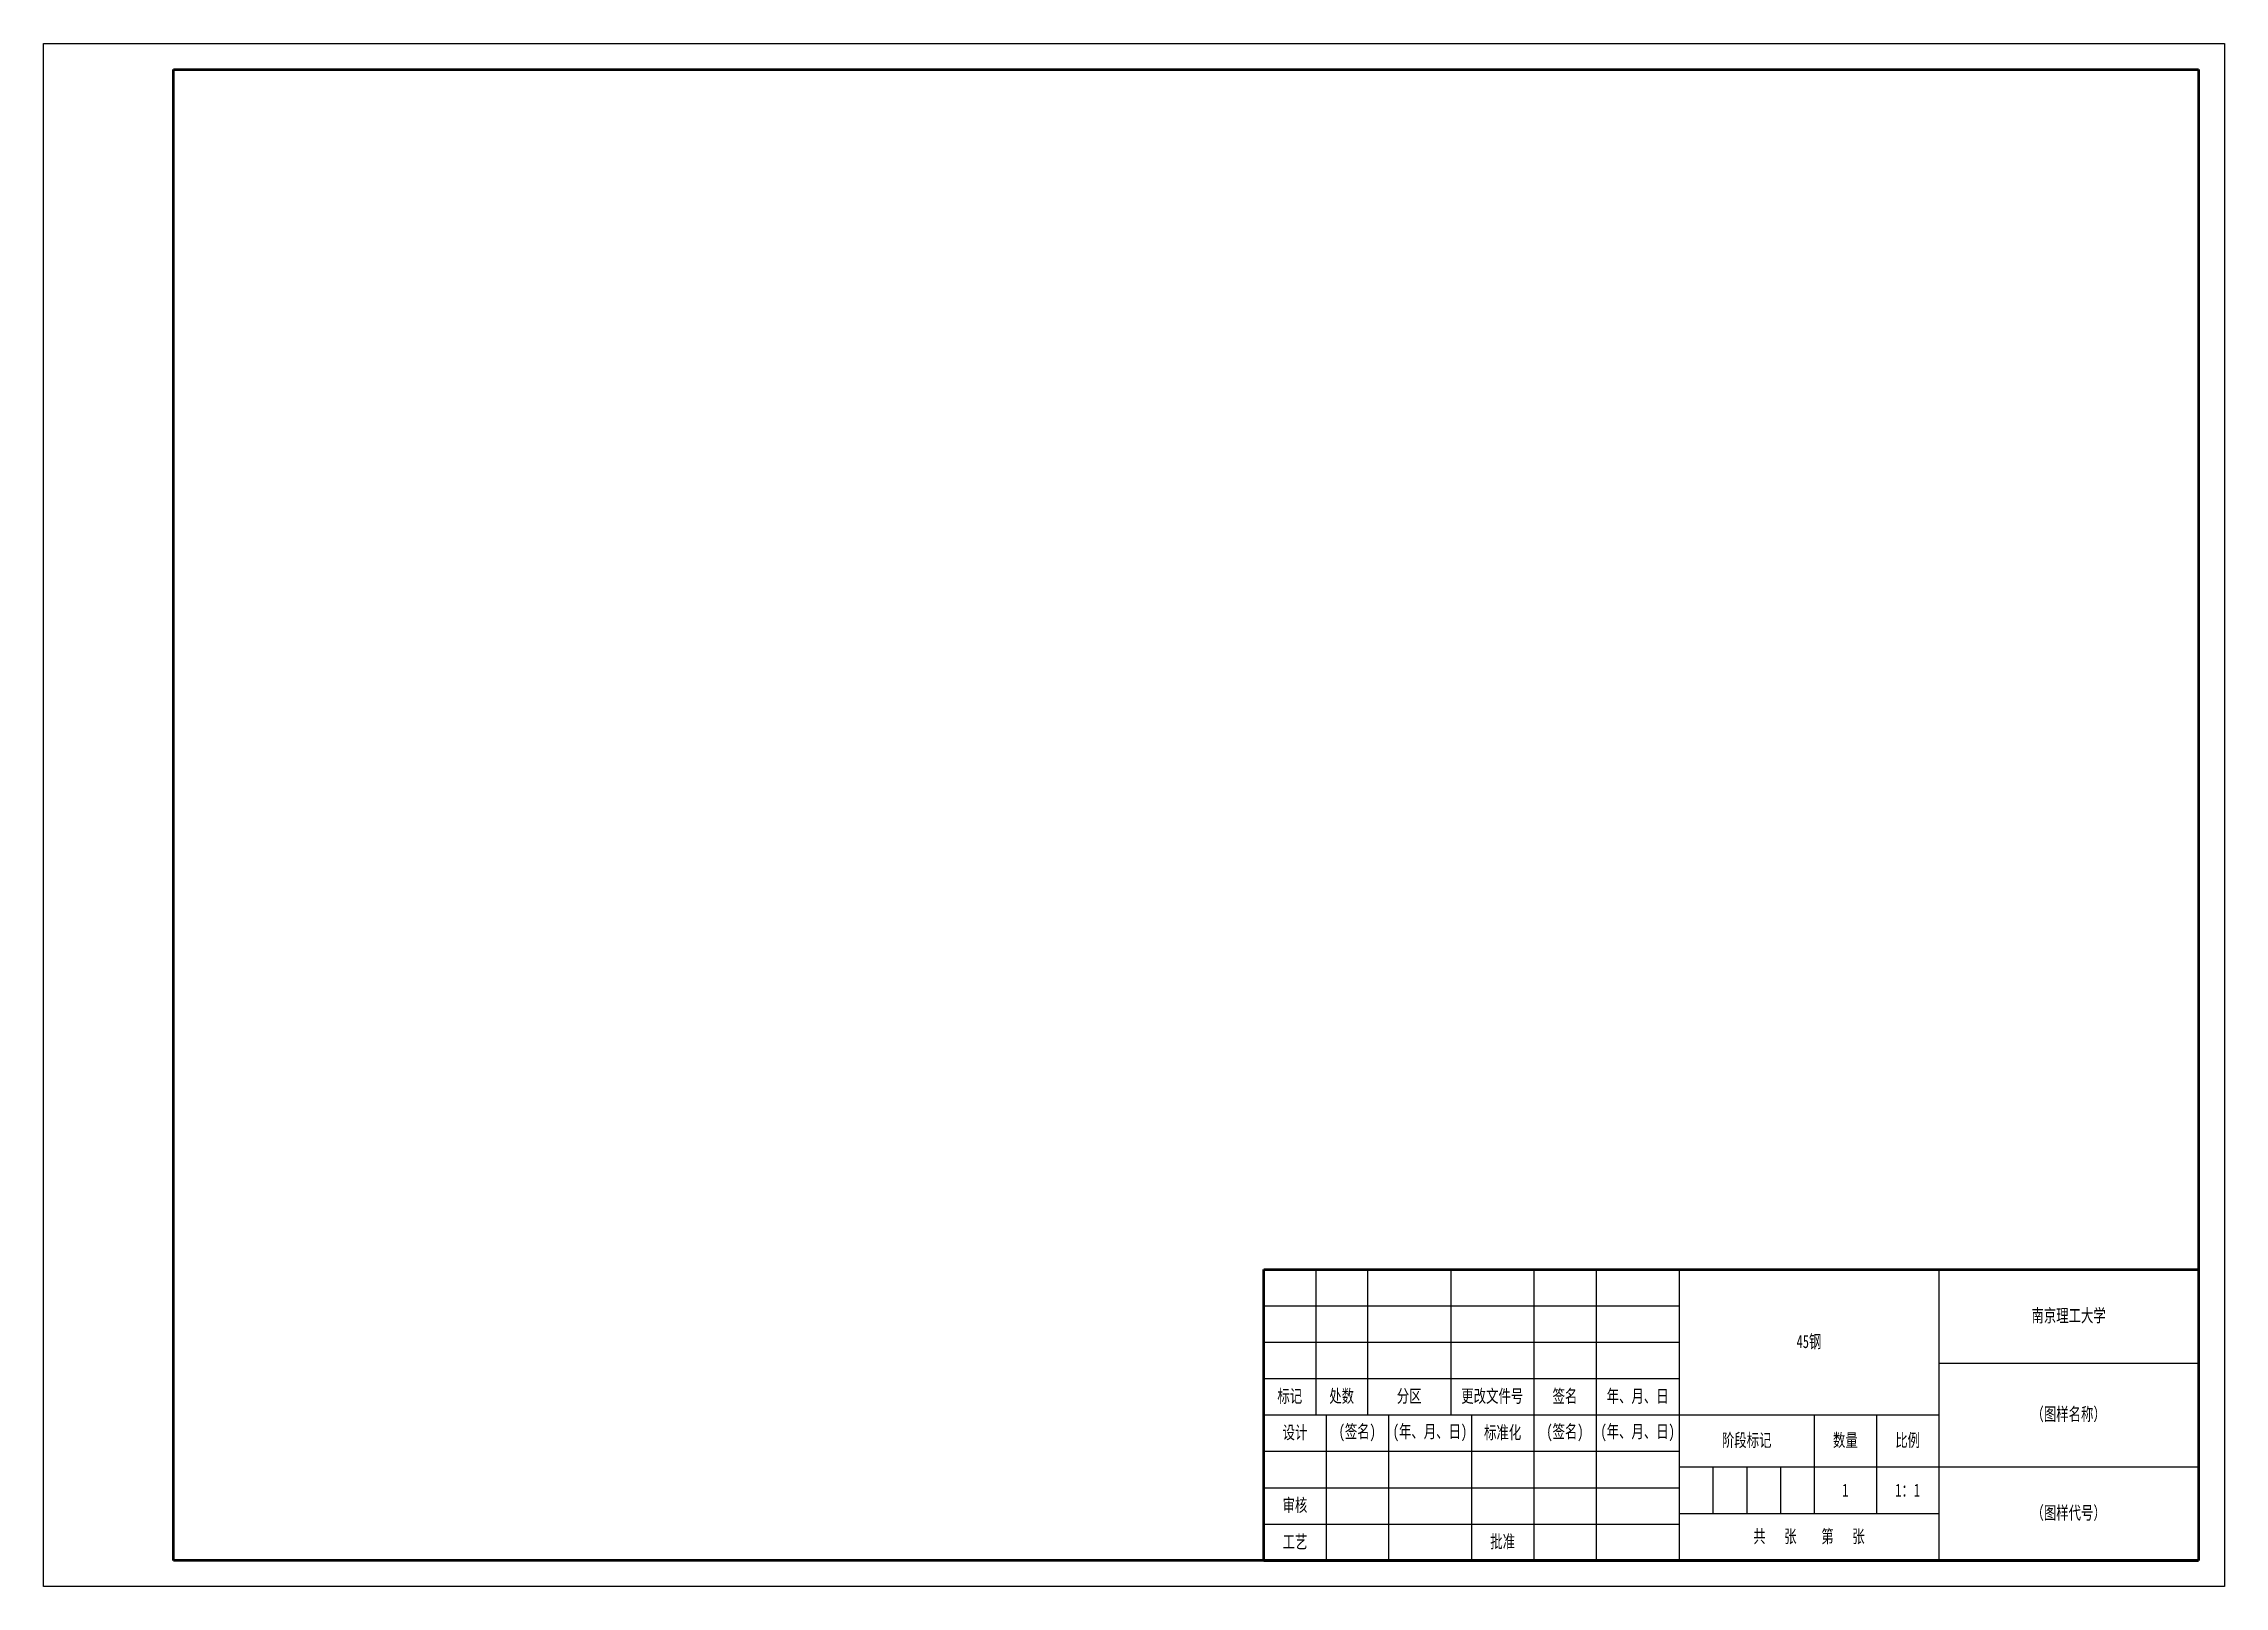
# Model space of a CAD drawing. Header units: millimetres. Extents: x 909 to 3350, y 832 to 1771.
# Drawn here: x 1605.2 to 2025.2, y 934.1 to 1231.1 of the extents above; entities that cross this region are included whole.
import ezdxf

# ---------------------------------------------------------------- set-up
doc = ezdxf.new("R2010")
doc.units = ezdxf.units.MM
doc.header["$LTSCALE"] = 0.3
for name, color, linetype, lineweight in [('粗实线', 7, 'Continuous', 50), ('细实线', 7, 'Continuous', 25), ('细文本', 7, 'Continuous', 25)]:
    doc.layers.add(name, color=color, linetype=linetype, lineweight=lineweight)
doc.styles.add('NUT Standard', font='simfang.ttf', dxfattribs={"width": 0.7, "height": 2.5})

msp = doc.modelspace()

# ---------------------------------------------------------------- texts
at = {"layer": '粗实线', "char_height": 2.5, "attachment_point": 5, "style": 'NUT Standard'}
for s, insert in [('\\pxqc;{\\fFangSong|b0|i0|c134|p49;1}', (1952.196, 952.559)), ('\\pxqc;{\\fFangSong|b0|i0|c134|p49;1：1}', (1964.196, 952.559))]:
    msp.add_mtext_dynamic_manual_height_columns(s, width=12, gutter_width=12.5, heights=[0], dxfattribs=dict(at, insert=insert))
at = {"layer": '细文本', "char_height": 2.5, "attachment_point": 5, "style": 'NUT Standard'}
for s, insert, width in [('{\\fFangSong|b0|i0|c134|p49;南京理工大学}', (1995.196, 986.059), 50), ('45钢', (1945.196, 981.059), 50), ('标记', (1845.196, 970.559), 10), ('处数', (1855.196, 970.559), 10), ('分区', (1868.196, 970.559), 16), ('更改文件号', (1884.196, 970.559), 16), ('签名', (1898.196, 970.559), 12), ('年、月、日', (1912.196, 970.559), 16), ('（图样名称）', (1995.196, 967.059), 50), ('设计', (1846.196, 963.559), 12), ('(签名)', (1858.196, 963.559), 12), ('(年、月、日)', (1872.196, 963.559), 16), ('标准化', (1886.196, 963.559), 12), ('(签名)', (1898.196, 963.559), 12), ('(年、月、日)', (1912.196, 963.559), 16), ('阶段标记', (1933.196, 962.059), 26), ('数量', (1952.196, 962.059), 12), ('比例', (1964.196, 962.059), 12), ('审核', (1846.196, 949.559), 12), ('（图样代号）', (1995.196, 948.059), 50), ('共   张    第   张', (1945.196, 943.559), 50), ('工艺', (1846.196, 942.559), 12), ('批准', (1886.196, 942.559), 12)]:
    msp.add_mtext(s, dxfattribs=dict(at, insert=insert, width=width))

# ---------------------------------------------------------------- linework, layer by layer
for p, q in [((1605.196, 1231.059), (2025.196, 1231.059)), ((1605.196, 934.059), (1605.196, 1231.059)), ((2025.196, 1231.059), (2025.196, 934.059)), ((2025.196, 934.059), (1605.196, 934.059))]:
    msp.add_line(p, q)
at = {"layer": '粗实线'}
for p, q in [((1630.196, 1226.059), (2020.196, 1226.059)), ((1630.196, 939.059), (1630.196, 1226.059)), ((2020.196, 1226.059), (2020.196, 939.059)), ((1840.196, 995.059), (2020.196, 995.059)), ((1840.196, 939.059), (1840.196, 995.059)), ((2020.196, 939.059), (1630.196, 939.059)), ((1840.196, 939.059), (2020.196, 939.059))]:
    msp.add_line(p, q, dxfattribs=at)
at = {"layer": '细实线'}
for p, q in [((1850.196, 995.059), (1850.196, 967.059)), ((1860.196, 995.059), (1860.196, 967.059)), ((1876.196, 995.059), (1876.196, 967.059)), ((1892.196, 995.059), (1892.196, 967.059)), ((1904.196, 995.059), (1904.196, 967.059)), ((1920.196, 995.059), (1920.196, 939.059)), ((1970.196, 995.059), (1970.196, 939.059)), ((1840.196, 988.059), (1920.196, 988.059)), ((1840.196, 981.059), (1920.196, 981.059)), ((1970.196, 977.059), (2020.196, 977.059)), ((1840.196, 974.059), (1920.196, 974.059)), ((1840.196, 967.059), (1970.196, 967.059)), ((1852.196, 967.059), (1852.196, 939.059)), ((1864.196, 967.059), (1864.196, 939.059)), ((1880.196, 967.059), (1880.196, 939.059)), ((1892.196, 967.059), (1892.196, 939.059)), ((1904.196, 967.059), (1904.196, 939.059)), ((1946.196, 967.059), (1946.196, 948.059)), ((1958.196, 967.059), (1958.196, 948.059)), ((1840.196, 960.059), (1920.196, 960.059)), ((1920.196, 957.059), (2020.196, 957.059)), ((1926.696, 957.059), (1926.696, 948.059)), ((1933.196, 957.059), (1933.196, 948.059)), ((1939.696, 957.059), (1939.696, 948.059)), ((1840.196, 953.059), (1920.196, 953.059)), ((1840.196, 946.059), (1920.196, 946.059)), ((1920.196, 948.059), (1970.196, 948.059))]:
    msp.add_line(p, q, dxfattribs=at)

msp.set_redraw_order([(e.dxf.handle, doc.entitydb.next_handle()) for e in msp.query("TEXT MTEXT ATTDEF DIMENSION ARC_DIMENSION")])  # texts and dimensions are drawn at this point

doc.saveas('drawing.dxf')
